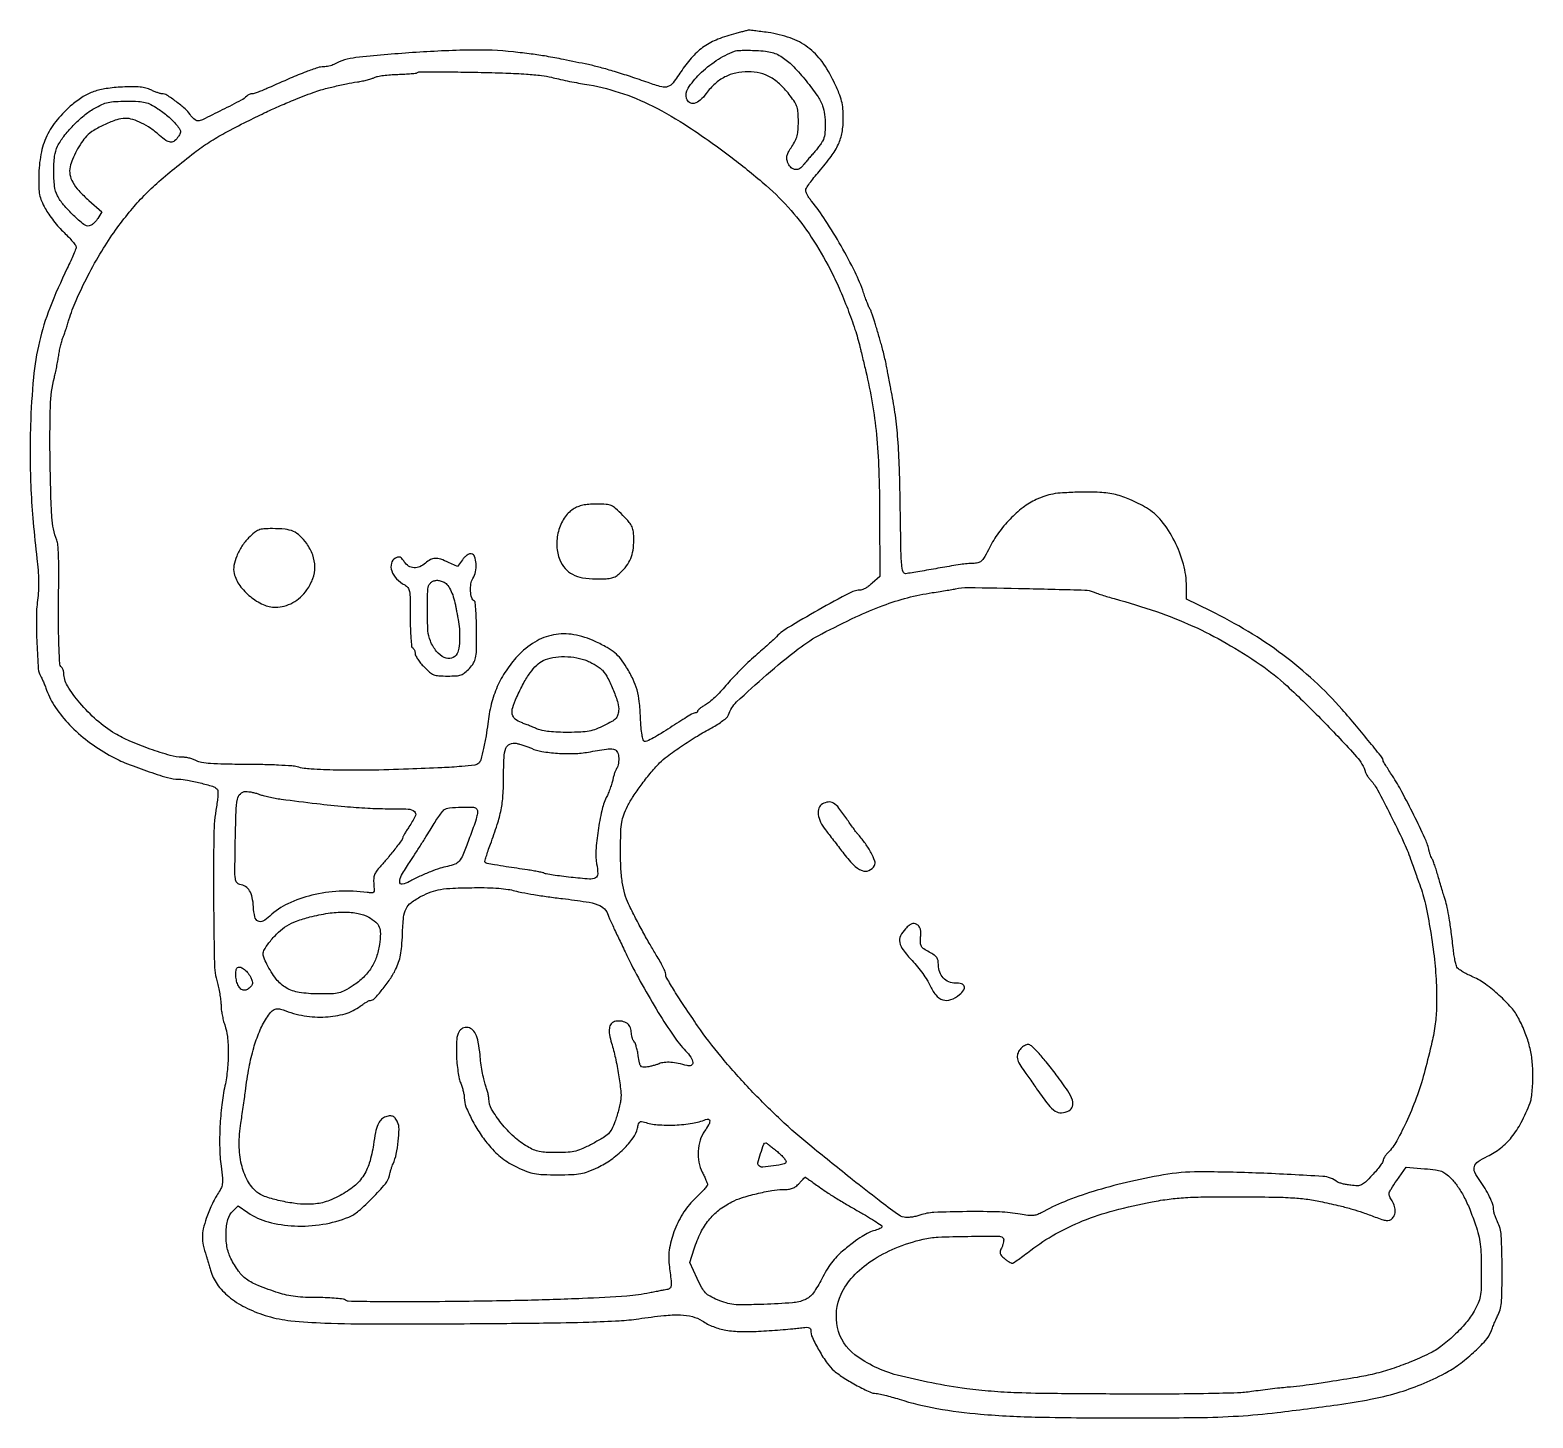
# Model space of a CAD drawing. Extents: x 15 to 627, y 15 to 580.
import ezdxf

# ---------------------------------------------------------------- set-up
doc = ezdxf.new("R2010")
doc.units = 0

msp = doc.modelspace()

# ---------------------------------------------------------------- linework, layer by layer
for points in [[(302.5, 578.552614, 0.031585), (295.20756, 576.190416, 0.055524), (289.614118, 573.226018, 0.058183), (284.984836, 569.210567, 0.038534), (280.649361, 563.65906, -0.014347), (276.99007, 558.475266, -0.143843), (274.888918, 556.90532, -0.157432), (272.354684, 556.794583, -0.01815), (266.848264, 558.527703, 0.005141), (259.69839, 560.984253, 0.006979), (253.191577, 563.044943, 0.007823), (247.414686, 564.687998, 0.013062), (242.5, 565.866423, 0.002532), (232.327771, 567.97238, 0.007787), (225.414565, 569.255445, 0.009594), (219.285179, 570.173959, 0.005812), (212, 571.037143, 0.031324), (194.614416, 571.797093, 0.012688), (170.905935, 570.745698, 0.009231), (147.888873, 568.711379, 0.096493), (138.873987, 565.93256, -0.044811), (138.031912, 565.574713, -0.023184), (136.927606, 565.273939, -0.022852), (135.755279, 565.068042, -0.032052), (134.694931, 565, 0.080591), (132.321072, 564.614877, 0.011267), (127.623311, 562.930866, 0.010013), (121.167478, 560.301587, 0.003755), (112.222665, 556.368141, -0.008284), (110.108715, 555.4613, -0.010436), (108.121701, 554.695641, -0.008723), (106.440571, 554.120789, -0.078167), (105.672665, 554, 0.06279), (105.11484, 553.929671, 0.039125), (104.490249, 553.716404, 0.038775), (103.897475, 553.404205, 0.05584), (103.434567, 553.034567, -0.075677), (101.208836, 551.396938, -0.004141), (93.467023, 547.415695, -0.003076), (85.482234, 543.454172, -0.114091), (83.517743, 543, -0.127353), (82.836127, 543.176474, -0.043928), (81.986323, 543.751003, -0.040237), (81.120608, 544.578312, -0.036919), (80.370953, 545.556607, 0.067955), (78.355772, 547.874074, 0.020469), (74.711976, 550.811168, 0.016656), (70.921709, 553.427554, 0.143695), (68.970954, 554, -0.07122), (68.320561, 554.093114, -0.013292), (67.170119, 554.462878, -0.013994), (65.838623, 554.972511, -0.012383), (64.4816, 555.575755, 0.050472), (62.44881, 556.299882, 0.035456), (60.053531, 556.7122, 0.026431), (56.992319, 556.855368, 0.010815), (52.830471, 556.73987, 0.023106), (46.235755, 556.107632, 0.048513), (41.237879, 554.891282, 0.054038), (36.91596, 552.837292, 0.036172), (32.468933, 549.636022, 0.045471), (26.294236, 543.439909, 0.063555), (22.106224, 536.845928, 0.06283), (19.67751, 529.352104, 0.043212), (18.771189, 520.457663, 0.011692), (18.809081, 515.840859, 0.042054), (19.148676, 512.917558, 0.051107), (19.934505, 510.393584, 0.023623), (21.435075, 507.296622, 0.027094), (22.852019, 504.998993, 0.014353), (24.838937, 502.305052, 0.014243), (27.034894, 499.658814, 0.021378), (29.110511, 497.492009, -0.01128), (30.984585, 495.613048, -0.015726), (32.56813, 493.843876, -0.012093), (33.784478, 492.322549, -0.160669), (34.015038, 491.653049, -0.097338), (33.876928, 490.898465, -0.00523), (32.958517, 488.635583, -0.008018), (31.787818, 485.95701, -0.005748), (30.397255, 483, 0.019164), (23.288083, 466.765401, 0.036197), (19.038124, 453.126209, 0.034162), (16.657204, 438.503269, 0.015191), (15.432209, 419, 0.009744), (15.262348, 405.793264, 0.010472), (15.617774, 392.904138, 0.010002), (16.535875, 379.525187, 0.00749), (18.06208, 364.831658, -0.011635), (18.512142, 360.118835, -0.014676), (18.698665, 355.742004, -0.01578), (18.623874, 351.659167, -0.018935), (18.287189, 347.831658, 0.031059), (17.827138, 340.597309, 0.011041), (18.04141, 330.232616, 0.006444), (18.617917, 319.881624, 0.125362), (19.612006, 316.861124, -0.034056), (20.040326, 316.075753, -0.007313), (20.668255, 314.656602, -0.007606), (21.347841, 312.987857, -0.007189), (21.989701, 311.267734, 0.064343), (25.579414, 304.223177, 0.041882), (31.353938, 297.133236, 0.038613), (38.827039, 290.493796, 0.034358), (47.519263, 284.792469, 0.031019), (53.894183, 281.714497, 0.013647), (62.663723, 278.408583, 0.01159), (71.244792, 275.659548, 0.071836), (75.811779, 275, -0.047252), (79.316569, 274.668039, -0.014606), (84.497484, 273.519926, -0.010544), (89.571818, 272.124428, -0.124623), (91.313536, 271.086464, -0.18046), (91.643246, 270.364352, -0.02451), (91.680842, 268.673887, -0.023563), (91.51651, 266.453934, -0.012853), (91.117093, 263.750994, 0.039859), (90.058356, 252.367306, 0.0046), (89.95911, 226.675254, 0.003609), (90.287205, 200.54418, 0.060689), (91.5, 192, -0.013935), (92.066146, 189.628715, -0.011206), (92.546097, 187.050995, -0.011368), (92.882133, 184.64797, -0.02824), (92.988131, 182.875727, 0.031035), (93.098828, 181.183553, 0.015573), (93.437139, 179.067219, 0.0154), (93.924512, 176.892394, 0.021987), (94.5, 175, -0.05781), (95.584512, 170.232937, -0.026335), (95.939786, 163.843323, -0.02525), (95.607356, 156.865012, -0.028017), (94.571607, 150.197405, 0.023472), (93.289888, 142.413185, 0.016948), (92.566027, 133.64439, 0.017093), (92.442318, 124.986009, 0.026715), (92.988154, 117.55416, -0.007387), (93.545914, 112.593126, -0.055138), (93.515195, 110.226501, -0.087309), (92.952171, 108.388966, -0.03234), (91.564798, 106.05416, 0.029034), (90.480146, 104.255963, 0.01197), (89.214933, 101.707239, 0.011796), (87.984642, 98.901504, 0.014859), (86.985701, 96.247079, 0.026049), (85.783398, 92.036404, 0.055929), (85.398787, 88.686406, 0.055234), (85.764326, 85.308285, 0.02484), (86.946549, 81, -0.002967), (87.348309, 79.752439, -0.001117), (87.896378, 78.001662, -0.001107), (88.484442, 76.093396, -0.001347), (89.026417, 74.30353, 0.093106), (91.852954, 68.834383, 0.06184), (96.864172, 63.831292, 0.053899), (103.712784, 59.600559, 0.040392), (112, 56.434453, 0.045877), (121.408545, 54.600562, 0.015979), (135.195347, 53.649713, 0.009206), (156.517132, 53.255358, 0.001864), (194.368864, 53.393344, 0.001088), (224.311361, 53.679267, 0.004301), (242.72538, 54.053608, 0.006586), (255.070551, 54.573642, 0.022997), (263, 55.379309, -0.010224), (273.278242, 56.689573, -0.034562), (280.037834, 56.94149, -0.053929), (284.897044, 56.258706, -0.0833), (288.77144, 54.558306, 0.051971), (293.395211, 52.174944, 0.049692), (298.480861, 50.752174, 0.039723), (304.685229, 50.166734, 0.018146), (312.826534, 50.342712, 0.003085), (317.261294, 50.627235, 0.002948), (321.759982, 50.970406, 0.002921), (325.728309, 51.320011, 0.010538), (328.25, 51.610751, -0.012101), (330.651796, 51.880061, -0.06009), (332.007257, 51.835892, -0.144197), (332.72152, 51.500476, -0.21439), (333.000789, 50.880052, 0.109421), (333.70634, 47.703247, 0.020928), (336.44406, 42.423615, 0.02292), (339.705475, 37.290886, 0.067486), (342.540422, 34.227292, 0.030996), (346.653571, 31.244676, 0.017818), (351.93904, 28.149278, 0.014362), (357.055194, 25.579715, 0.109616), (359.66772, 25, -0.054979), (360.800827, 24.875028, -0.006969), (363.195929, 24.305042, -0.008106), (366.028386, 23.54006, -0.006658), (369.027742, 22.634186, 0.033164), (384.402365, 18.866482, 0.022851), (402.194017, 16.570737, 0.015706), (425.869637, 15.356976, 0.005067), (461, 15.017015, 0.002654), (490.383026, 15.186412, 0.012762), (507.102556, 15.798554, 0.01439), (522.868079, 17.235548, 0.003993), (547.5, 20.397268, 0.01348), (560.899501, 22.595495, 0.023966), (571.766096, 25.22579, 0.026786), (581.4589, 28.643251, 0.023269), (591.209969, 33.222643, 0.037508), (596.863598, 36.771649, 0.025302), (602.759325, 41.599461, 0.024122), (607.719023, 46.554889, 0.096479), (609.935223, 50.208594, -0.008448), (610.519813, 51.716857, -0.004638), (611.283729, 53.544362, -0.004621), (612.093662, 55.385385, -0.007366), (612.823694, 56.942424, 0.103873), (614.24229, 62.588599, 0.011507), (614.458225, 75.967892, 0.01137), (614.061804, 89.350806, 0.106626), (612.562909, 94.878348, -0.022426), (611.964639, 96.174608, -0.019973), (611.459104, 97.569827, -0.020446), (611.106089, 98.861468, -0.056536), (611, 99.796702, 0.085643), (610.628704, 101.948488, 0.025368), (609.346166, 105.046857, 0.024601), (607.521718, 108.447803, 0.02398), (605.357616, 111.683278, -0.04725), (603.329292, 115.043797, -0.19104), (603.162495, 117.386334, -0.170845), (604.655807, 119.371752, -0.036423), (608.473512, 121.530795, 0.056), (613.854942, 124.858091, 0.057669), (618.304844, 129.267739, 0.048631), (622.188788, 135.227747, 0.025357), (625.886207, 143.297053, 0.057218), (626.318022, 144.890466, 0.012567), (626.672823, 147.709538, 0.012921), (626.918184, 151.00914, 0.012096), (627, 154.390503, 0.02724), (626.666488, 160.50765, 0.03384), (625.665713, 166.115928, 0.032989), (623.891278, 171.65167, 0.023904), (621.227049, 177.554947, 0.062207), (618.220141, 181.988091, 0.027729), (613.271067, 187.034135, 0.027766), (607.705145, 191.573304, 0.053108), (602.713127, 194.448164, -0.012665), (600.607658, 195.443797, -0.014684), (598.65845, 196.499588, -0.013778), (597.069004, 197.481387, -0.07979), (596.342931, 198.144527, -0.094661), (595.885822, 199.016864, -0.01554), (595.388752, 200.86433, -0.016615), (594.938291, 203.103462, -0.013985), (594.607083, 205.5, 0.004337), (593.747396, 212.749188, 0.00894), (592.924614, 218.399771, 0.011236), (592.103205, 222.790412, 0.026682), (591.246751, 226, -0.004497), (590.694239, 227.754231, -0.001665), (589.946564, 230.234375, -0.00165), (589.148578, 232.946321, -0.001988), (588.417304, 235.5, 0.006294), (587.716242, 237.87084, 0.008092), (587.009214, 240.03125, 0.00641), (586.366865, 241.817075, 0.067332), (586.000347, 242.5, -0.057459), (585.676279, 243.076328, -0.014277), (585.285373, 244.0875, -0.014409), (584.901979, 245.278137, -0.01401), (584.583877, 246.5, 0.051878), (583.035894, 251.014426, 0.006452), (578.545589, 260.384109, 0.00814), (573.67266, 269.83432, 0.022003), (569.816538, 276.320714, -0.004029), (568.35393, 278.591065, -0.006093), (567.121108, 280.592591, -0.002635), (566.101718, 282.314195, -0.133111), (566, 282.689504, 0.169298), (565.639573, 283.723473, 0.001672), (560.667375, 289.94597, 0.005691), (555.169855, 296.621911, 0.005161), (549.342099, 303.393861, 0.026629), (537.945353, 315.04948, 0.025207), (525.171753, 325.656091, 0.024608), (511.082563, 335.158441, 0.022696), (495.75, 343.510313), (486, 348.260967), (485.989176, 353.380483, 0.06697), (484.737404, 362.537837, 0.050427), (481.055203, 372.021203, 0.051912), (475.749866, 380.210365, 0.091462), (469.654836, 385.446973, 0.02684), (462.979236, 388.869126, 0.047871), (457.134785, 390.834299, 0.044416), (450.730845, 391.736279, 0.019894), (442.220025, 391.833064, 0.006943), (435.554633, 391.550968, 0.02865), (431.546086, 391.094163, 0.040713), (428.350271, 390.27087, 0.02621), (424.803788, 388.829949, 0.053636), (419.448653, 385.579762, 0.037027), (414.143555, 380.863691, 0.036051), (409.423515, 375.237279, 0.041758), (405.814334, 369.25, -0.010756), (403.94636, 365.666554, -0.067445), (402.721513, 364.010147, -0.120858), (401.429686, 363.202322, -0.06944), (399.612723, 362.872377, 0.010824), (396.6636, 362.687448, 0.013982), (393.968149, 362.383649, 0.007753), (390.296516, 361.807304, 0.001183), (383, 360.527947, -0.001464), (379.228095, 359.868773, -0.001878), (375.752906, 359.285365, -0.001443), (372.836696, 358.815688, -0.016115), (371.669468, 358.669525, -0.36344), (370.58802, 359.417108, -0.046535), (370.055774, 362.414327, -0.016113), (369.746075, 368.539218, -0.001243), (369.485782, 385, 0.004269), (369.123466, 401.568723, 0.011133), (368.496037, 413.47092, 0.014675), (367.480903, 423.170438, 0.016081), (365.919879, 432.5, -0.001424), (365.47008, 434.7762, -0.000838), (364.944619, 437.5, -0.000838), (364.428598, 440.223899, -0.001431), (364.008098, 442.5, 0.008624), (363.553699, 444.775853, 0.004972), (362.932331, 447.5, 0.004966), (362.253914, 450.223418, 0.008285), (361.622284, 452.5, -0.000073), (360.970994, 454.706139, -0.00005), (360.23359, 457.20625, -0.000051), (359.5246, 459.61182, -0.000104), (358.968734, 461.5, 0.008278), (358.46766, 463.104746, 0.009513), (357.935111, 464.61875, 0.008733), (357.438022, 465.882626, 0.052948), (357.102364, 466.5, -0.051959), (356.739289, 467.164673, -0.00536), (356.066959, 468.821875, -0.006628), (355.311312, 470.820702, -0.005251), (354.546096, 473, 0.032745), (351.04853, 481.44515, 0.014674), (345.417101, 492.06795, 0.01472), (339.087776, 502.478984, 0.028558), (333.332417, 510.326725, -0.023887), (332.439684, 511.520484, -0.02546), (331.685148, 512.76948, -0.026151), (331.151338, 513.902659, -0.097292), (331, 514.673043, -0.141802), (331.258172, 515.565064, -0.012289), (332.584136, 517.553899, -0.015401), (334.327247, 519.878517, -0.011349), (336.392803, 522.346317, 0.020208), (341.38392, 528.528684, 0.052439), (344.294002, 533.450237, 0.063748), (345.794227, 538.267833, 0.043668), (346.294118, 543.980636, 0.021117), (346.127152, 547.93214, 0.041565), (345.603198, 551.030185, 0.035458), (344.514167, 554.29995, 0.011594), (342.461538, 558.951504, 0.048715), (337.627894, 567.086723, 0.074261), (331.850767, 572.906519, 0.075151), (324.679301, 576.739141, 0.051186), (315.677641, 578.927758, 0.001285), (312.665942, 579.332702, 0.002077), (310.100917, 579.660047, 0.000316), (307.826127, 579.939297, 0.142967), (307.677641, 579.914955, -0.047091), (307.533958, 579.862117, -0.000248), (306.083432, 579.479686, -0.001098), (304.429425, 579.048367, -0.000696)], [(321.971181, 568.519972, -0.051124), (326.100128, 564.984125, -0.018949), (331.16712, 559.236811, -0.018111), (335.707771, 553.244758, -0.07001), (337.82557, 549.100777, -0.049811), (338.668131, 545.552202, -0.032457), (338.957376, 541.34782, -0.032426), (338.71601, 537.398067, -0.091639), (337.879948, 534.77568, -0.02977), (337.251647, 533.753008, -0.010247), (336.22701, 532.350449, -0.010141), (335.031245, 530.846424, -0.011578), (333.825765, 529.458452, 0.004588), (332.609874, 528.097396, 0.004204), (331.382848, 526.67428, 0.004204), (330.309064, 525.385706, 0.013737), (329.62972, 524.50829, -0.139111), (328.155181, 523.356845, -0.163192), (326.392512, 523.245657, -0.143233), (324.748187, 524.242671, -0.1011), (323.631163, 526.107474, -0.062199), (323.306943, 527.599802, -0.087921), (323.423098, 528.951924, -0.064256), (324.046986, 530.472196, -0.019775), (325.360499, 532.579894, 0.031594), (326.702597, 534.851286, 0.05362), (327.486521, 536.912822, 0.046289), (327.880403, 539.297018, 0.017805), (328, 542.654395, 0.017333), (327.876023, 546.229648, 0.058483), (327.443934, 548.523867, 0.063809), (326.514025, 550.549163, 0.023433), (324.720873, 553.143745, 0.036119), (320.724523, 557.66544, 0.063636), (316.754729, 560.668831, 0.071002), (312.480375, 562.370211, 0.057923), (307.587858, 562.966779, 0.054233), (302.509529, 562.443179, 0.066764), (298.030123, 560.83627, 0.065397), (294.062326, 558.0727, 0.04925), (290.5, 554.119163, -0.050353), (288.027854, 551.387641, -0.121044), (285.641095, 550.103313, -0.209184), (283.738447, 550.409718, -0.174586), (282.48446, 552.048963, -0.227239), (283.073947, 556.245494, -0.050977), (287.788761, 561.97779, -0.048041), (294.561282, 567.506331, -0.054362), (302, 571.378903, -0.076981), (302.95812, 571.590857, -0.008732), (305.182436, 571.694561, -0.010401), (307.850117, 571.716766, -0.008284), (310.727441, 571.633168, -0.014355), (314.664251, 571.340038, -0.041796), (317.341533, 570.834653, -0.051539), (319.571883, 569.961612, -0.032492)], [(227.5, 560.701984, 0.008801), (230.333116, 560.022797, 0.004392), (233.940625, 559.258009, 0.004359), (237.690929, 558.531288, 0.006407), (241, 557.963691, -0.039348), (255.075105, 554.583101, -0.037365), (268.702693, 548.996252, -0.030937), (283.426472, 540.455779, -0.015413), (301, 527.954991, -0.017133), (314.929319, 516.612683, -0.033257), (325.084714, 506.48284, -0.036106), (333.264687, 495.677548, -0.024574), (341.017482, 482.344032, -0.015814), (344.598181, 474.853281, -0.011929), (348.070452, 466.416237, -0.012118), (351.035306, 458.096463, -0.020672), (353.051038, 451, 0.000033), (353.478776, 449.217284, 0.000011), (354.1025, 446.61875, 0.000011), (354.792367, 443.745213, 0.000013), (355.451563, 441, -0.017136), (358.06877, 428.182493, -0.017721), (359.767728, 415.358412, -0.01531), (360.717864, 400.908185, -0.008166), (361.052909, 383), (361.11346, 357.5), (358.040954, 354.75, -0.022799), (356.75111, 353.697371, -0.025492), (355.416514, 352.807813, -0.025982), (354.214804, 352.17455, -0.108684), (353.421274, 352, 0.122219), (349.076415, 350.921845, 0.006103), (336.089536, 343.849507, 0.008387), (323.591895, 336.566379, 0.069226), (318.5, 332.42639, -0.021063), (317.807237, 331.742762, -0.00141), (315.7375, 329.87622, -0.002029), (313.254065, 327.667372, -0.001517), (310.5, 325.252582, 0.01124), (307.455242, 322.476355, 0.007487), (304.0875, 319.166344, 0.007539), (300.915264, 315.855296, 0.014618), (298.5, 313.099711, -0.015687), (296.347195, 310.654129, -0.015004), (294.014063, 308.310678, -0.015127), (291.83192, 306.368243, -0.050777), (290.25, 305.296115, 0.017185), (289.005058, 304.569142, 0.024338), (287.954687, 303.832576, 0.022108), (287.172138, 303.167488, 0.208482), (287, 302.772596, -0.135825), (286.918462, 302.477974, -0.100334), (286.689256, 302.22695, -0.086677), (286.346413, 302.057992, -0.071361), (285.94215, 302, 0.131025), (285.23478, 301.811396, 0.003766), (282.518928, 300.225013, 0.007379), (279.341719, 298.272891, 0.004985), (275.774122, 295.95749, -0.009401), (272.1917, 293.677179, -0.014027), (268.969351, 291.832221, -0.008961), (266.250403, 290.437321, -0.208573), (265.401959, 290.399248, -0.236875), (264.807507, 291.051312, -0.026497), (264.353732, 293.07054, -0.022801), (263.990509, 296.021309, -0.008497), (263.740439, 300.191759, 0.017116), (263.244697, 306.606836, 0.040016), (262.329959, 311.328988, 0.043613), (260.731184, 315.595868, 0.024112), (258.090839, 320.5, 0.030299), (255.7006, 323.973787, 0.054498), (253.290196, 326.448934, 0.046345), (250.140267, 328.590707, 0.016353), (245.271957, 331.074744, 0.066456), (236.571794, 333.827055, 0.090406), (228.356921, 333.772424, 0.090769), (220.714058, 330.825479, 0.067531), (213.690374, 325.100072, 0.040855), (209.001676, 319.186257, 0.043592), (205.451152, 312.711177, 0.042188), (202.989762, 305.527733, 0.034093), (201.548664, 297.5, -0.016195), (200.862242, 292.693451, -0.01293), (199.821759, 287.563167, -0.008194), (198.676346, 282.929664, -0.132433), (197.881645, 281.548311, -0.166289), (196.288997, 280.76748, -0.010242), (190.966946, 280.202353, -0.009779), (182.877914, 279.669733, -0.002288), (169.304288, 279.104527, -0.005142), (153.147454, 278.672147, -0.009267), (139.898642, 278.699465, -0.009926), (129.611858, 279.115761, -0.051308), (124, 280.03768, 0.049536), (121.764097, 280.413119, 0.00504), (116.3875, 280.721488, 0.006263), (109.957415, 280.944612, 0.004954), (103, 281.029858, -0.003842), (94.276765, 281.117334, -0.013917), (88.732517, 281.370012, -0.019914), (85.028849, 281.791058, -0.09183), (83, 282.5, 0.043611), (81.806135, 283.050639, 0.024199), (80.271182, 283.519732, 0.023968), (78.659083, 283.846989, 0.035401), (77.221045, 283.964565, -0.067198), (72.30071, 284.683063, -0.014804), (64.152018, 287.282556, -0.016184), (55.862677, 290.505071, -0.035703), (49.82415, 293.606823, -0.043665), (42.36606, 299.080885, -0.037182), (35.526923, 306.049431, -0.037763), (30.470713, 313.039711, -0.138555), (29, 318.245136, 0.057149), (28.932539, 318.833429, 0.038131), (28.72895, 319.481071, 0.038239), (28.430682, 320.087288, 0.059358), (28.077276, 320.55, -0.181402), (27.328379, 322.263993, -0.005072), (26.976363, 330.466611, -0.008676), (26.813236, 341.062536, -0.003884), (26.948782, 355, 0.006312), (26.978332, 361.068484, 0.010038), (26.833851, 366.258997, 0.009308), (26.558971, 370.385297, 0.072108), (26.121218, 372.26251, -0.081435), (24.121045, 381.621267, -0.008351), (23.409649, 404.312409, -0.009664), (23.515623, 426.912135, -0.057849), (25.150793, 438.55031, 0.009925), (25.598932, 440.419509, 0.00491), (26.09725, 442.808529, 0.004871), (26.565812, 445.297531, 0.007105), (26.926045, 447.5, -0.011727), (27.289066, 449.597628, -0.010351), (27.76368, 451.765625, -0.010454), (28.272846, 453.702012, -0.030785), (28.731387, 455, 0.013654), (29.228391, 456.266969, 0.00497), (29.865396, 458.0875, 0.004924), (30.523166, 460.09387, 0.005859), (31.102861, 462, -0.033729), (33.9984, 469.909095, -0.01513), (38.801948, 479.887918, -0.015041), (44.449062, 490.008013, -0.022167), (50.053835, 498.5, -0.013656), (55.622786, 505.74985, -0.01969), (60.965068, 511.820093, -0.019395), (66.83053, 517.518343, -0.012697), (74, 523.640449, -0.007297), (82.161496, 530.063698, -0.019523), (88.212729, 534.321375, -0.019849), (94.520549, 538.054676, -0.007766), (103.5, 542.720144, -0.004287), (110.613256, 546.200874, -0.00821), (116.390661, 548.851079, -0.007794), (122.444769, 551.396983, -0.003466), (130.5, 554.572909, -0.026545), (133.632721, 555.595598, -0.007307), (138.661293, 556.868122, -0.007715), (144.013715, 558.052743, -0.013353), (148.5, 558.8491, 0.013444), (150.560937, 559.215322, 0.013072), (152.61875, 559.694736, 0.013085), (154.40386, 560.210373, 0.046444), (155.5, 560.674061, -0.077152), (156.71278, 561.101719, -0.01362), (159.103318, 561.482044, -0.014466), (161.956104, 561.772904, -0.012568), (164.958103, 561.91573, 0.007094), (167.855288, 562.0218, 0.010575), (170.38457, 562.204052, 0.005918), (172.48943, 562.425703, 0.177404), (172.958103, 562.662541, -0.205999), (173.48304, 562.892412, -0.000744), (180.390818, 562.926573, -0.003715), (188.260077, 562.895306, -0.002303), (197.5, 562.74737, -0.00341), (208.926657, 562.433786, -0.008454), (217.288933, 562.00555, -0.010985), (223.449463, 561.449327, -0.035234)], [(67.30687, 547.920127, -0.016978), (69.274667, 546.518335, -0.012779), (71.34317, 544.850782, -0.012959), (73.209251, 543.180922, -0.028861), (74.518016, 541.79622, -0.016795), (75.946262, 539.978266, -0.103633), (76.434759, 538.901218, -0.152307), (76.353211, 537.921146, -0.050046), (75.670221, 536.626093, -0.075289), (74.09248, 534.882893, -0.187334), (72.484173, 534.359698, -0.136309), (70.580282, 535.005059, -0.033831), (67.965707, 537.05696, 0.031724), (64.394256, 539.884187, 0.036378), (60.647838, 542.096719, 0.040035), (57.058311, 543.53337, 0.075312), (53.977913, 544, 0.081546), (50.545332, 543.436427, 0.026624), (45.761924, 541.533086, 0.02695), (41.164539, 539.105511, 0.071528), (38.288465, 536.767716, 0.038069), (36.182396, 534.105888, 0.024912), (34.158007, 530.754913, 0.025084), (32.507892, 527.281197, 0.044307), (31.556083, 524.255346, 0.098184), (31.491488, 521.099206, 0.084047), (32.611247, 517.963402, 0.060715), (35.090992, 514.576293, 0.02472), (39.205702, 510.601273), (44.464071, 506.00138), (42.803528, 503.25069, -0.040033), (42.03172, 502.176751, -0.038353), (41.088318, 501.222802, -0.040858), (40.122294, 500.514579, -0.099106), (39.296341, 500.209914, -0.212718), (37.158634, 500.786316, -0.019746), (32.954203, 504.489137, -0.025999), (28.90968, 508.767784, -0.057194), (26.405201, 512.5, -0.091416), (25.223467, 516.396878, -0.028841), (24.890989, 522.497493, -0.029026), (25.266596, 528.621542, -0.086074), (26.470064, 532.639538, -0.049578), (29.013001, 536.679275, -0.02707), (32.855936, 541.105148, -0.026936), (37.220764, 545.153461, -0.043323), (41.385098, 548.047546, -0.023422), (44.487966, 549.639006, -0.051947), (47.005488, 550.482456, -0.042856), (49.928246, 550.875921, -0.011749), (54.578555, 550.990616, -0.010612), (59.368626, 550.894503, -0.048895), (62.113762, 550.510457, -0.06256), (64.40265, 549.644555, -0.024605)], [(236.346265, 384.945902, 0.109436), (232.676878, 381.259068, 0.077027), (230.329866, 375.877796, 0.074381), (229.669009, 369.84074, 0.088541), (230.895926, 364.251258, 0.080483), (233.025778, 360.803117, 0.094206), (236.038259, 358.421367, 0.078699), (240.161799, 357.036221, 0.039806), (245.635021, 356.5565, 0.010667), (249.753988, 356.612017, 0.051994), (252.061468, 356.934144, 0.079701), (253.761545, 357.656265, 0.047461), (255.508805, 359, 0.044111), (258.082929, 361.863701, 0.063592), (259.76478, 364.821533, 0.060912), (260.694788, 368.203823, 0.036681), (261, 372.358564, 0.021939), (260.854257, 375.67855, 0.082729), (260.335257, 377.687436, 0.07343), (259.162095, 379.540066, 0.015012), (256.537304, 382.408224, 0.014523), (253.622431, 385.23813, 0.085006), (251.8331, 386.389993, 0.086277), (249.773835, 386.872654, 0.015196), (245.787304, 386.983153, 0.017621), (242.66446, 386.864686, 0.034857), (240.210844, 386.511804, 0.042373), (238.174605, 385.888113, 0.046997)], [(104.238905, 373.238905, 0.051722), (101.475505, 369.835914, 0.047879), (99.385982, 365.851621, 0.051327), (98.239902, 361.936257, 0.107435), (98.340495, 358.779496, 0.096379), (100.644559, 353.860742, 0.064246), (104.937617, 349.330738, 0.06499), (110.169742, 346.093052, 0.106484), (115.244008, 345, 0.067424), (118.753812, 345.475453, 0.059838), (122.166253, 346.873457, 0.057185), (125.28767, 349.114142, 0.051806), (127.937998, 352.073106, 0.071169), (130.367695, 356.685779, 0.087005), (131.18722, 361.484698, 0.08691), (130.32539, 366.280249, 0.070842), (127.854646, 370.883012, 0.040831), (125.090907, 374.061508, 0.090099), (122.434422, 375.854656, 0.078326), (119.079134, 376.739017, 0.02535), (113.9349, 377, 0.016536), (110.350519, 376.881429, 0.076121), (108.32763, 376.433138, 0.082593), (106.611817, 375.416612, 0.021438)], [(191.214516, 364.319927), (189.189058, 361.53942), (185.560602, 363.26971, 0.02953), (182.406384, 364.551273, 0.089181), (180.120889, 364.894335, 0.114059), (178.189797, 364.388812, 0.066812), (176.230375, 363, -0.084294), (173.939631, 361.493163, -0.11889), (171.543686, 361.064653, -0.127702), (169.339505, 361.779766, -0.106148), (167.580874, 363.516915, 0.028492), (166.63078, 364.800994, 0.123582), (165.871543, 365.355615, 0.161426), (165.055818, 365.408624, 0.059118), (163.965864, 364.981731, 0.211397), (162.323073, 362.876945, 0.146084), (162.458004, 359.814915, 0.106761), (164.441697, 356.556593, 0.084684), (167.75, 354.081856, -0.120788), (169.01796, 352.983843, -0.11198), (169.67856, 351.393351, -0.03924), (169.948798, 348.470403, -0.003438), (170, 341.023833, 0.007279), (170.069249, 336.26705, 0.012642), (170.283976, 332.323486, 0.007605), (170.585455, 329.155862, 0.23075), (171, 328.5, -0.101696), (171.383201, 328.138497, -0.051969), (171.70625, 327.558222, -0.048587), (171.925845, 326.865648, -0.052535), (172, 326.161825, 0.122172), (172.222128, 325.266315, 0.025014), (173.061626, 323.853978, 0.024957), (174.230533, 322.271548, 0.021183), (175.614046, 320.720842, 0.022291), (177.907202, 318.561376, 0.085458), (179.582597, 317.556399, 0.076742), (181.588307, 317.114999, 0.01586), (185.212836, 317, 0.014856), (188.72144, 317.104273, 0.069316), (190.700236, 317.500928, 0.0883), (192.258048, 318.377185, 0.032739), (194.09879, 320.105755, 0.045933), (195.813471, 322.317115, 0.094269), (196.623113, 324.34553, 0.044026), (196.939443, 327.38218, 0.00395), (197, 335.046738, 0.006879), (196.937052, 339.62183, 0.010687), (196.744191, 343.563466, 0.005195), (196.478027, 346.856403, 0.235773), (196.129162, 347.420174, -0.18509), (195.042587, 348.845987, -0.055775), (194.563256, 351.577543, -0.054901), (194.70309, 354.524377, -0.106128), (195.549511, 356.715908, 0.099555), (196.620724, 359.385594, 0.062698), (196.815795, 362.751224, 0.069112), (196.213377, 365.643603, 0.266123), (194.869987, 366.7919, 0.144321), (194.10163, 366.715123, 0.052133), (193.123812, 366.193028, 0.04632), (192.109947, 365.361052, 0.040392)], [(183.455198, 355.378819, -0.132297), (184.924985, 354.308359, -0.048927), (186.341776, 352.148137, -0.042609), (187.545112, 349.282324, -0.033064), (188.370189, 346, 0.001118), (188.651076, 344.477164, 0.000827), (188.968357, 342.79375, 0.000835), (189.273379, 341.204422, 0.001878), (189.511313, 340, -0.032543), (190.014293, 336.26133, -0.024757), (190.09352, 332.127687, -0.024031), (189.799969, 328.390774, -0.091492), (189.091607, 326.17117, -0.196258), (186.832202, 324.299517, -0.188116), (183.857582, 324.501104, -0.118016), (180.708457, 327.019135, -0.064803), (178.190843, 331.297053, -0.087333), (177.23008, 335.432385, -0.013612), (177.004137, 343.850628, -0.009446), (177.169796, 352.441235, -0.18901), (178.2, 354.8, -0.075258), (179.259443, 355.58087, -0.094085), (180.4253, 355.938088, -0.079635), (181.789921, 355.870846, -0.03958)], [(448, 351.272016, 0.019699), (449.350386, 350.745126, 0.005334), (451.528125, 350.018731, 0.00539), (454.019531, 349.246674, 0.005569), (456.5, 348.537203, -0.015885), (473.746858, 343.216966, -0.023222), (488.518373, 337.361191, -0.0243), (502.16834, 330.385401, -0.020084), (516, 321.690487, -0.036632), (526.903209, 312.970519, -0.012468), (541.432668, 298.803696, -0.008518), (555.221314, 284.181423, -0.11168), (558.877281, 277.745383, 0.056292), (559.14105, 277.132847, 0.017444), (559.669638, 276.278331, 0.0172), (560.331835, 275.357116, 0.018122), (561.044867, 274.5, -0.060323), (563.713545, 270.678708, -0.005493), (569.06708, 260.348817, -0.00757), (574.191898, 249.79414, -0.023715), (577.18559, 242.5, 0.000246), (578.23277, 239.563322, 0.000222), (579.318287, 236.528125, 0.000223), (580.292778, 233.810994, 0.000712), (580.946109, 232, -0.032962), (583.202978, 224.202931, -0.013245), (585.292769, 213.299238, -0.013186), (586.901779, 201.585209, -0.018203), (587.683652, 191, -0.01414), (587.762566, 182.282157, -0.028668), (587.238187, 175.445041, -0.023654), (585.861349, 167.928438, -0.006887), (583.037498, 156.5, -0.021865), (579.942508, 146.485338, -0.019791), (575.892413, 136.433843, -0.019664), (571.609583, 127.83131, -0.071156), (567.949744, 122.949744, 0.028622), (567.202298, 122.11145, 0.029966), (566.56776, 121.20555, 0.031405), (566.119607, 120.361946, 0.103361), (565.983057, 119.75, -0.143821), (565.760748, 119.029385, -0.013506), (564.684465, 117.495767, -0.016441), (563.264919, 115.710661, -0.012203), (561.586112, 113.831334, -0.011861), (558.801518, 111.000868, -0.082564), (557.209916, 109.900057, -0.112217), (555.557498, 109.536026, -0.029974), (552.853055, 109.716386, -0.013382), (551.113133, 109.985198, -0.015807), (549.48496, 110.335053, -0.014754), (548.139297, 110.711498, -0.089467), (547.5, 111.044924, 0.150518), (541.408527, 113.340582, 0.00522), (515.804074, 114.651908, 0.009731), (490.987387, 115.179785, 0.043934), (476.560195, 113.935891, 0.013774), (461.502486, 110.862138, 0.018174), (447.985079, 107.190045, 0.020273), (436.283212, 103.022479, 0.032743), (426.757549, 98.442866, -0.048844), (425.083748, 97.703421, -0.065032), (423.452031, 97.392145, -0.046728), (421.418459, 97.462877, -0.013661), (418.323889, 97.947923, 0.037941), (409.926222, 98.849493, 0.010197), (396.50548, 98.993243, 0.008082), (383.157983, 98.648185, 0.074763), (377.5, 97.552654, -0.028675), (375.78508, 97.053624, -0.024858), (373.940625, 96.725351, -0.025635), (372.237836, 96.597109, -0.064104), (371, 96.726461, -0.100033), (368.37567, 97.934983, -0.0051), (360.820515, 103.573771, -0.005841), (350.092343, 111.952384, -0.00163), (333.5, 125.314756, -0.018013), (320.691107, 136.487249, -0.015295), (307.978454, 149.161288, -0.015596), (296.391934, 162.235557, -0.022168), (287, 174.59968, -0.004391), (281.645313, 182.485485, -0.008532), (277.533393, 188.891274, -0.005551), (274.436688, 194.028212, -0.133636), (274, 195.6329, 0.10264), (273.799564, 196.599017, 0.012224), (272.876375, 198.593144, 0.014173), (271.639643, 200.932212, 0.011196), (270.174892, 203.391937, -0.009641), (267.612794, 207.664144, -0.005832), (264.736501, 212.815167, -0.005508), (261.754674, 218.451804, -0.005326), (258.863329, 224.216206, -0.046204), (257.335554, 228.251553, -0.03114), (256.321131, 233.074307, -0.024991), (255.755047, 239.009647, -0.012745), (255.608002, 246.5, -0.005764), (255.733376, 253.710008, -0.033325), (256.096687, 257.5011, -0.051171), (256.898238, 260.461474, -0.025799), (258.471069, 264, -0.026483), (260.782918, 268.011623, -0.015298), (263.958251, 272.590354, -0.014662), (267.637425, 277.270107, -0.015771), (271.499364, 281.610576, -0.044941), (274.571781, 284.317884, -0.009636), (280.38723, 288.410322, -0.010587), (286.86794, 292.589654, -0.015773), (292.722115, 295.941981, 0.018287), (295.148738, 297.347807, 0.022623), (297.294188, 298.837405, 0.021774), (298.951167, 300.220849, 0.131818), (299.549179, 301.154948, -0.127212), (302.864158, 306.437767, -0.010367), (315.062954, 317.500569, -0.014678), (327.945308, 328.057559, -0.044185), (337.510198, 334.172819, -0.009937), (351.40218, 341.067042, -0.021005), (362.481278, 345.735346, -0.025523), (372.382258, 348.860533, -0.025916), (382.5, 350.941982, 0.001449), (385.673309, 351.434472, 0.001857), (388.590625, 351.907006, 0.001427), (391.033383, 352.319159, 0.015938), (392, 352.516993, -0.06262), (396.956436, 353.057759, -0.001456), (420.513117, 352.60269, -0.001003), (444.64662, 352.017745, -0.09659)], [(242.167095, 323.129588, -0.019977), (243.950869, 322.273508, -0.017934), (245.72755, 321.248513, -0.018291), (247.255003, 320.213112, -0.052398), (248.203288, 319.352464, -0.061982), (250.496018, 316.039018, -0.02546), (252.781061, 311.064279, -0.024212), (254.510887, 306.034755, -0.095108), (254.814752, 302.7839, -0.059306), (254.409757, 300.928569, -0.110463), (253.604791, 299.625665, -0.071153), (252.069974, 298.44607, -0.014148), (249, 296.828594, -0.024077), (245.683024, 295.392953, -0.043675), (242.838521, 294.596417, -0.034646), (239.485343, 294.204081, -0.010084), (234.283927, 294.06338, -0.011216), (230.16015, 294.127525, -0.017476), (226.616259, 294.386454, -0.020132), (223.745634, 294.814853, -0.054806), (221.783927, 295.417176, 0.004037), (220.293427, 296.046173, 0.002446), (218.519734, 296.767728, 0.00245), (216.752028, 297.466753, 0.004311), (215.283254, 298.024723, -0.082759), (212.723596, 299.488823, -0.174522), (211.561956, 301.424448, -0.12368), (211.701882, 304.157435, -0.033029), (213.261956, 308.261009, -0.01654), (216.134438, 314.023772, -0.032802), (218.849866, 318.344676, -0.041998), (221.497084, 321.420816, -0.079781), (224.154499, 323.306074, -0.073921), (228.001162, 324.539247, -0.043141), (232.83962, 324.909773, -0.042258), (237.832954, 324.43769, -0.057259)], [(219.329835, 287.580543, 0.066637), (223.585766, 286.298254, 0.023406), (229.940662, 285.578608, 0.023656), (236.713094, 285.45225, 0.037162), (242.5, 286.050049, -0.006167), (249.883634, 287.278715, -0.075857), (252.73068, 287.281946, -0.228053), (254.133461, 286.324871, -0.107395), (254.818231, 284.184676, -0.028843), (254.869821, 282.828567, -0.030118), (254.763108, 281.49523, -0.031585), (254.529739, 280.362788, -0.103098), (254.183703, 279.684676, 0.06551), (253.768343, 279.001831, 0.017566), (253.295535, 277.819874, 0.017486), (252.848649, 276.426823, 0.017263), (252.498068, 275, -0.022775), (252.07942, 273.373705, -0.011325), (251.409493, 271.353125, -0.011217), (250.619384, 269.286854, -0.016171), (249.821425, 267.5, 0.057547), (247.957989, 262.187754, 0.019272), (246.451503, 254.086818, 0.01901), (245.574449, 245.945058, 0.063582), (245.883545, 240.593959, -0.038116), (246.331511, 236.481284, -0.286222), (245.392235, 234.860552, -0.142056), (242.950845, 234.350905, -0.008656), (235.451196, 235.055965, -0.004007), (231.595667, 235.517196, -0.005852), (228.208342, 235.990339, -0.003045), (225.354508, 236.440871, -0.098039), (224.698292, 236.686466, 0.082722), (224.094777, 236.933491, 0.005672), (222.283295, 237.323565, 0.007974), (220.099857, 237.731733, 0.005899), (217.673226, 238.116022, -0.001163), (209.062646, 239.396139, -0.00606), (204.326339, 240.170366, -0.005509), (201.257833, 240.745148, -0.148377), (200.535497, 241.13117, -0.264872), (200.421044, 241.548702, -0.006665), (200.952487, 243.51761, -0.012565), (201.684783, 245.867487, -0.008022), (202.647954, 248.562306, 0.012053), (205.425552, 256.535896, 0.029249), (206.982764, 262.568524, 0.031779), (207.753569, 268.437016, 0.016767), (208, 275.78367, -0.011703), (208.186527, 283.751581, -0.07791), (208.982175, 287.630439, -0.202338), (210.59255, 289.334603, -0.154153), (213.172047, 289.615591, -0.019862), (214.544039, 289.284035, -0.010588), (216.213292, 288.771316, -0.010524), (217.89864, 288.174708, -0.016112)], [(108.6849, 268.848092, 0.032583), (110.167216, 268.351502, 0.010318), (112.435564, 267.802453, 0.010253), (114.996397, 267.293099, 0.011225), (117.5, 266.906043, 0.003392), (131.958934, 265.101637, 0.006883), (143.358317, 263.916363, 0.00862), (152.71139, 263.236131, 0.013619), (160.75, 263.00999, -0.009261), (169.202942, 262.845896, -0.167813), (171.685186, 261.881808, -0.346163), (172.073309, 259.979857, -0.032769), (169.5, 255.595138, 0.006589), (168.5422, 254.142919, 0.009426), (167.734375, 252.828348, 0.005848), (167.094069, 251.711265, 0.127886), (167, 251.349495, -0.162529), (166.691711, 250.426135, -0.003347), (163.699865, 246.500119, -0.008623), (160.555599, 242.572777, -0.013983), (157.734962, 239.358888, 0.02839), (156.254314, 237.570446, 0.070664), (155.451411, 236.078343, 0.075043), (155.12221, 234.477082, 0.035265), (155.159372, 232.358888, -0.012285), (155.315964, 229.895154, -0.175238), (155.053169, 229.069219, -0.241781), (154.362809, 228.743083, -0.024596), (152.5, 228.896745, 0.044948), (141.092153, 229.372147, 0.047276), (129.980352, 227.775999, 0.050921), (120.218135, 224.334769, 0.078909), (112.848873, 219.313151, -0.05889), (110.047797, 217.236322, -0.262196), (108.075285, 217.221512, -0.213747), (106.755359, 218.978485, -0.041656), (106.189482, 222.997497, 0.036974), (105.680401, 226.875414, 0.084713), (104.608598, 229.610602, 0.113996), (102.935771, 231.337473, 0.108593), (100.645571, 232.194134, -0.205058), (99.432897, 232.931156, -0.126326), (98.821305, 234.513347, -0.031901), (98.63793, 237.921314, -0.001997), (98.779222, 248, -0.002945), (99.109967, 261.834152, -0.039743), (99.66152, 266.86312, -0.150178), (100.855804, 269.11947, -0.199032), (102.980213, 270, -0.031542), (104.290466, 269.917261, -0.018281), (105.84792, 269.661627, -0.018225), (107.397065, 269.289595, -0.029075)], [(197.130874, 262.788241, -0.165087), (197.41016, 261.575529, -0.040697), (197.034626, 259.537483, -0.02029), (195.982161, 256.184397, -0.003093), (193.572621, 249.601891, -0.010069), (191.388308, 244.08873, -0.074087), (189.923118, 241.673358, -0.125296), (188.138091, 240.376418, -0.050235), (185.214371, 239.539942, 0.034691), (182.126965, 238.759399, 0.015955), (178.226492, 237.340523, 0.014884), (173.949235, 235.47863, 0.01362), (169.659812, 233.312868, -0.077946), (166.773294, 232.294317, -0.471377), (165.715251, 233.180675, -0.129848), (166.458291, 235.91044, -0.016362), (169.71866, 241.148778, 0.003544), (171.883797, 244.436509, 0.00233), (174.331396, 248.249953, 0.002344), (176.679034, 251.983996, 0.004518), (178.517971, 255, -0.007748), (180.103003, 257.562195, -0.009724), (181.654276, 259.884375, -0.008121), (183.018336, 261.776482, -0.072405), (183.741896, 262.5, -0.136258), (185.940957, 263.352844, -0.0194), (190.819889, 263.647502, -0.015531), (195.740954, 263.600581, -0.249127)], [(337.75, 264.919901, 0.179562), (336.366186, 263.236545, 0.1138), (336.094193, 260.682195, 0.083688), (337.013857, 257.572329, 0.05283), (339.029345, 254.358138, -0.001505), (340.471591, 252.509884, -0.000694), (342.338266, 250.095904, -0.000687), (344.294228, 247.55197, -0.000953), (346.039782, 245.266215, 0.029295), (350.382261, 240.202356, 0.102947), (353.911656, 237.797107, 0.206155), (356.722617, 237.835306, 0.166308), (358.95312, 239.912404, 0.214042), (359.076813, 241.684787, 0.032214), (357.600187, 245.023143, 0.033144), (355.305856, 248.789598, 0.03), (352.462313, 252.354069, -0.019521), (351.617137, 253.369162, -0.005396), (350.370281, 255.028247, -0.005441), (348.997785, 256.93939, -0.00567), (347.686241, 258.854069, 0.017755), (344.507637, 263.262038, 0.090862), (342.266712, 265.264713, 0.167412), (340.169765, 265.725576, 0.103367)], [(212.635165, 229.572753, 0.025671), (215.395316, 228.914702, 0.005273), (220.33033, 228.056572, 0.005536), (226.091939, 227.182571, 0.005181), (232, 226.415505, -0.007813), (241.635612, 225.112879, -0.050151), (246.396365, 223.896155, -0.109388), (249.043126, 222.205833, -0.122586), (250.596335, 219.618116, 0.033118), (251.133374, 218.203548, 0.001668), (253.204459, 213.715947, 0.00267), (255.713886, 208.400265, 0.001929), (258.565948, 202.5, 0.013109), (264.384035, 191.333694, 0.011892), (270.9633, 180.113342, 0.01189), (277.304434, 170.390209, 0.039345), (282.109332, 164.452393, -0.041339), (284.223709, 161.818095, -0.122575), (285.012101, 159.656817, -0.321877), (284.37865, 158.542635, -0.180558), (282.75, 158.422289, 0.019661), (279.092437, 159.333622, 0.034851), (276.014638, 159.752304, 0.042654), (273.425882, 159.701232, 0.066936), (271.266517, 159.175877, -0.017224), (270.026771, 158.740282, -0.011604), (268.585098, 158.325357, -0.011698), (267.170045, 157.988605, -0.022657), (266.023177, 157.797715, -0.068366), (264.620357, 157.821415, -0.205421), (263.825278, 158.318361, -0.104221), (263.325299, 159.503301, -0.011835), (262.836529, 162.386649, 0.016669), (262.486764, 164.335474, 0.019681), (262.022854, 166.150204, 0.018924), (261.518516, 167.634834, 0.105408), (261.063351, 168.336649, -0.095104), (260.654292, 168.940042, -0.034805), (260.312359, 169.917411, -0.032978), (260.078435, 171.065337, -0.033787), (260, 172.224751, 0.131392), (259.448484, 174.287267, 0.128794), (257.938282, 175.817682, 0.113052), (255.693724, 176.538458, 0.085545), (253.107322, 176.317814, 0.174018), (251.743323, 175.383924, 0.123892), (251.051414, 173.648178, 0.07687), (251.105119, 171.047454, 0.030668), (251.938944, 167.570998, -0.020281), (253.507225, 161.583304, -0.013728), (254.82694, 154.652217, -0.012507), (255.705121, 148.219832, -0.058957), (255.678692, 144.5, -0.022508), (255.354936, 142.612704, -0.010589), (254.776032, 140.20625, -0.010469), (254.062148, 137.706626, -0.0145), (253.310944, 135.5, -0.029919), (252.006021, 132.55376, -0.079029), (250.642664, 130.701431, -0.060128), (248.559573, 129.089875, -0.012108), (244.47267, 126.781615, -0.013906), (240.264896, 124.685832, -0.046547), (237.363594, 123.65539, -0.046856), (234.33176, 123.182903, -0.014229), (229.67807, 123.031615, -0.011993), (225.374098, 123.117462, -0.038751), (222.53688, 123.463578, -0.050214), (220.202045, 124.183775, -0.032707), (217.67807, 125.44982, -0.052947), (212.244491, 129.462675, -0.037661), (207.060117, 134.987752, -0.037512), (203.145758, 140.668785, -0.132856), (202, 144.90469, 0.047476), (201.907069, 145.881204, 0.012398), (201.571355, 147.421824, 0.012485), (201.099362, 149.165735, 0.012475), (200.540782, 150.884412, -0.029811), (199.933485, 152.999679, -0.010653), (199.31354, 156.07895, -0.010526), (198.775389, 159.493597, -0.012245), (198.412051, 162.760138, 0.022536), (197.722349, 167.980682, 0.068776), (196.621691, 171.372836, 0.117422), (195.051587, 173.295249, 0.1645), (192.967457, 174, 0.158106), (190.864351, 173.317921, 0.148963), (189.501136, 171.516533, 0.077389), (188.836635, 168.197403, 0.019803), (188.817296, 162.702933, 0.014564), (189.034456, 159.377359, 0.013925), (189.446757, 156.01968, 0.014007), (189.976027, 153.078441, 0.047467), (190.553454, 151.217825, -0.021505), (191.107309, 149.713504, -0.017354), (191.575077, 148.056044, -0.017692), (191.899886, 146.493715, -0.042425), (192, 145.315951, 0.094866), (192.69374, 141.692421, 0.026012), (195.130077, 136.384896, 0.026188), (198.468376, 130.748451, 0.030629), (202.222126, 125.793363, 0.021522), (204.859318, 122.977218, 0.029524), (207.477032, 120.699149, 0.030114), (210.302471, 118.779016, 0.023829), (213.564046, 117.043363, 0.018586), (217.532811, 115.345614, 0.046023), (220.574232, 114.487243, 0.037079), (224.086046, 114.103046, 0.008711), (230, 114, 0.0087), (235.90084, 114.102686, 0.036824), (239.412842, 114.484939, 0.045937), (242.445511, 115.336806, 0.018937), (246.37341, 117.013813, 0.045788), (251.754226, 120.187527, 0.038704), (256.80196, 124.454583, 0.040329), (260.713708, 128.996157, 0.103924), (262.483231, 132.923649, -0.021642), (262.953233, 134.694126, -0.137492), (263.455335, 135.467175, -0.207307), (264.173517, 135.699348, -0.058488), (265.349365, 135.445044, 0.064178), (270.639021, 134.363661, 0.028811), (277.744775, 134.250886, 0.028845), (284.869737, 134.961517, 0.059488), (290.25, 136.484888, -0.158442), (291.454789, 136.582061, -0.371749), (291.944516, 135.903528, -0.108802), (291.429083, 134.257223, -0.024657), (289.840931, 131.776608, 0.078738), (287.988929, 128.053784, 0.061836), (287.176606, 123.613843, 0.061217), (287.472126, 119.062528, 0.073473), (288.876859, 115.011749, -0.008623), (289.689946, 113.383922, -0.011155), (290.376327, 111.862022, -0.009023), (290.895639, 110.574305, -0.091576), (291, 110.009279, -0.17348), (290.802251, 109.456483, -0.009499), (289.587107, 108.031482, -0.013831), (288.032924, 106.372308, -0.009594), (286.190151, 104.581095, 0.061071), (281.392176, 98.847388, 0.049211), (277.704282, 91.701746, 0.050398), (275.566601, 84.194134, 0.075601), (275.391352, 77.394949, -0.002814), (276.173463, 70.882239, -0.050458), (276.200938, 68.778616, -0.201018), (275.679152, 67.78732, -0.137309), (274.5, 67.265518, 0.009521), (273.413972, 67.087191, 0.002283), (271.61875, 66.748712, 0.002344), (269.560937, 66.340966, 0.002321), (267.5, 65.912579, -0.035693), (258.229642, 64.622952, -0.005803), (240.074829, 63.618637, -0.005554), (216.332884, 62.845582, -0.002853), (186.571633, 62.377244, -0.001614), (168.052591, 62.251304, -0.004392), (154.937578, 62.319654, -0.001509), (144.761484, 62.492794, -0.193712), (143.621633, 62.978367, 0.165879), (142.798418, 63.382783, 0.009209), (139.912747, 63.699895, 0.013409), (136.40072, 63.925742, 0.009351), (132.430272, 64, -0.010656), (127.388234, 64.107473, -0.01898), (123.251397, 64.441542, -0.022353), (119.679846, 65.029776, -0.026595), (116.380272, 65.91146, -0.015397), (108.079341, 68.895341, -0.062606), (103.380794, 71.467796, -0.08174), (100.112689, 74.76012, -0.038307), (97.007027, 79.917594, -0.074155), (95.413239, 84.769271, -0.05199), (95.036346, 90.517551, -0.053915), (95.816178, 95.815716, -0.133671), (97.747799, 99.192243), (99.898144, 101.342588), (103.88342, 98.58079, 0.087943), (112.163724, 94.777464, 0.052982), (122.878792, 93.165931, 0.050472), (134.362516, 93.826322, 0.057354), (144.972811, 96.795786, 0.082298), (148.987984, 99.266873, 0.020037), (154.667307, 104.621583, 0.017921), (159.881716, 110.344927, 0.122906), (161.55506, 113.73532, -0.013013), (161.849748, 114.939949, -0.009231), (162.240131, 116.275375, -0.009326), (162.660513, 117.537511, -0.019457), (163.043914, 118.5, 0.051897), (164.32392, 122.437744, 0.025815), (165.15544, 127.624303, 0.023734), (165.453827, 132.600346, 0.110436), (164.864858, 135.397259, 0.054776), (163.909775, 137.001589, 0.142627), (162.843333, 137.797334, 0.134964), (161.476283, 137.919866, 0.046908), (159.554007, 137.382351, 0.124748), (157.973228, 136.266607, 0.080786), (156.803339, 134.344439, 0.047915), (155.88063, 131.249706, 0.013281), (155.035053, 126.247154, -0.040108), (153.355779, 118.774777, -0.074307), (150.659301, 113.186525, -0.078734), (146.568995, 108.840143, -0.050325), (140.672948, 105.159757, -0.017095), (137.159747, 103.577013, -0.035678), (134.310458, 102.639838, -0.038396), (131.493847, 102.157249, -0.023238), (128.112187, 102, -0.03513), (122.54536, 102.391608, -0.023834), (116.299662, 103.580612, -0.022559), (110.685855, 105.200296, -0.093271), (107.620292, 106.923127, -0.096239), (103.773992, 111.670765, -0.065014), (101.317563, 118.213345, -0.056151), (100.384456, 126.142857, -0.040918), (101.066365, 135, 0.002655), (101.523633, 137.959093, 0.001564), (102.040257, 141.5, 0.001564), (102.534302, 145.041087, 0.002675), (102.921577, 148, -0.014131), (104.420817, 157.718839, -0.024632), (106.283911, 165.655509, -0.029433), (108.596061, 172.219517, -0.041297), (111.464372, 177.728046, -0.030465), (113.177861, 180.110353, -0.107548), (114.644838, 181.277546, -0.140511), (116.232516, 181.564181, -0.067547), (118.261849, 181.077301, 0.051273), (126.822383, 178.727406, 0.05374), (135.545576, 178.220264, 0.058159), (143.477614, 179.54507, 0.089928), (149.683278, 182.627799, -0.01318), (150.971761, 183.536169, -0.016682), (152.210636, 184.303166, -0.014803), (153.274406, 184.872465, -0.115961), (153.816916, 185, 0.208161), (155.439996, 185.706331, 0.01627), (158.616526, 189.347609, 0.022751), (161.756972, 193.571681, 0.034157), (164.060293, 197.54348, 0.030589), (165.294002, 200.49371, 0.036212), (166.078288, 203.41226, 0.028154), (166.555507, 206.956574, 0.010349), (166.842527, 212, -0.015842), (167.3068, 218.833855, -0.091013), (168.309042, 222.305641, -0.119071), (170.360897, 224.7437, -0.035571), (174.5, 227.35641, -0.034934), (178.495279, 229.150719, -0.047874), (182.305475, 230.15044, -0.030807), (187.346093, 230.652771, -0.006605), (196.135165, 230.868359, -0.008904), (201.428324, 230.83398, -0.013515), (206.023876, 230.597874, -0.015573), (209.83069, 230.179337, -0.036197)], [(153.10296, 218.821977, -0.04783), (155.934569, 216.852925, -0.124093), (157.369369, 214.845972, -0.101518), (157.837402, 212.142127, -0.025953), (157.467913, 207.691858, -0.049821), (156.259643, 202.629445, -0.058974), (154.113532, 198.205458, -0.058234), (150.967879, 194.361412, -0.046788), (146.793729, 191.019364, -0.019549), (143.384938, 188.964259, -0.067235), (140.98127, 188.034245, -0.051963), (138.114647, 187.656339, -0.008471), (132.5, 187.598513, -0.036652), (124.780685, 188.216717, -0.0934), (119.50623, 190.079204, -0.098857), (115.448609, 193.658017, -0.044333), (111.640694, 199.70034, -0.028522), (110.383754, 202.540123, -0.128367), (110.196261, 204.330661, -0.111254), (110.894764, 206.117753, -0.018916), (113.069026, 209.087152, -0.033342), (116.401352, 212.76232, -0.054811), (119.718491, 215.326743, -0.050358), (123.712837, 217.246232, -0.023658), (129.192549, 218.941493, -0.026206), (136.576387, 220.440775, -0.03825), (143.194374, 220.91453, -0.044802), (148.800953, 220.382883, -0.082171)], [(371.64596, 214.152349, 0.076464), (369.603509, 211.238447, 0.166716), (369.258611, 208.5656, 0.112284), (370.636864, 205.525922, 0.02557), (374.304337, 201.175763, -0.017479), (376.472628, 198.686686, -0.014596), (378.601288, 195.900969, -0.014846), (380.399351, 193.236346, -0.038432), (381.483611, 191.189239, 0.06686), (383.89612, 187.198889, 0.147482), (386.805573, 185.205708, 0.165931), (390.087692, 185.274919, 0.090348), (393.60448, 187.336211, 0.059365), (395.331721, 189.220881, 0.246271), (395.540669, 190.700216, 0.251088), (394.445294, 191.692734, 0.061118), (391.940983, 192, -0.100283), (389.236472, 192.547944, -0.103478), (386.992836, 194.102806, -0.100585), (385.516007, 196.468578, -0.08963), (385, 199.324002, 0.044371), (384.836424, 201.163638, 0.109429), (384.317289, 202.407568, 0.091686), (383.257351, 203.444827, 0.025274), (381.25, 204.65133, -0.022833), (379.058285, 205.954129, -0.118536), (378.102662, 206.974053, -0.121327), (377.726507, 208.305106, -0.024411), (377.763381, 210.784983, 0.021999), (377.804577, 212.876834, 0.069804), (377.577043, 214.254511, 0.103156), (377.046415, 215.206169, 0.091547), (376.159341, 215.914723, 0.086154), (375.096922, 216.266224, 0.130712), (374.135357, 216.157763, 0.086149), (373.079971, 215.519175, 0.022703)], [(104.940318, 194.611517, -0.02656), (105.587276, 193.231173, -0.091154), (105.786427, 192.265499, -0.118117), (105.606126, 191.434162, -0.061077), (105.028291, 190.534089, -0.08404), (103.707798, 189.398201, -0.156938), (102.348786, 189.078044, -0.161381), (101.084805, 189.612412, -0.090097), (100.035184, 190.934259, -0.067694), (99.352814, 192.768159, -0.04159), (99.035466, 195.054858, -0.040622), (99.091387, 197.170045, -0.171082), (99.631483, 198.29815, -0.270891), (100.639859, 198.562423, -0.083747), (102.116539, 197.867455, -0.064052), (103.68106, 196.453444, -0.054193)], [(418.571429, 165.428571, 0.096245), (417.402878, 163.696449, 0.126137), (417.117488, 161.816415, 0.094074), (417.767872, 159.620059, 0.036346), (419.429921, 156.897883, -0.001304), (420.605171, 155.245379, -0.000557), (422.168787, 153.029378, -0.000551), (423.830694, 150.662964, -0.000725), (425.341491, 148.5, 0.013569), (429.746224, 142.526743, 0.080484), (432.582405, 139.89702, 0.162784), (435.130893, 139.207361, 0.108661), (438.065741, 140.035184, 0.19253), (439.5796, 141.836171, 0.164523), (439.560808, 144.330652, 0.065791), (437.638082, 148.162666, 0.011885), (432.995619, 154.662652, 0.008872), (428.913282, 159.904013, 0.019006), (425.542948, 163.766385, 0.018802), (422.83388, 166.434156, 0.187171), (421.375262, 167, 0.092572), (420.79258, 166.891187, 0.035415), (420.043269, 166.538393, 0.03357), (419.263696, 166.029921, 0.035098)], [(319.04923, 123.75, -0.015517), (320.549825, 122.423441, -0.020803), (321.819295, 121.125344, -0.018489), (322.767834, 119.989263, -0.162053), (322.981974, 119.378831, -0.356484), (322.205069, 118.39579, -0.017827), (317.874808, 117.601269, -0.01988), (313.481371, 117.133555, -0.216203), (311.855185, 117.744815, -0.264431), (311.55068, 118.85209, -0.012856), (312.622527, 122.660158, -0.012206), (313.886183, 126.416791, -0.315344), (314.718946, 127, -0.158958), (314.993662, 126.9104, -0.003321), (316.162388, 126.045312, -0.007392), (317.518889, 124.995514, -0.00487)], [(593.631593, 112.600459, -0.042375), (596.356053, 109.281969, -0.029535), (598.86371, 105.133069, -0.024774), (601.257684, 99.982174, -0.014421), (603.638082, 93.594023, -0.020589), (604.849139, 89.485912, -0.029796), (605.548486, 85.76801, -0.023699), (605.893112, 81.412852, -0.008097), (605.990616, 75.074848, -0.005572), (605.905462, 67.951724, -0.037672), (605.559183, 64.444209, -0.059967), (604.742263, 61.741277, -0.026873), (603.068185, 58.421236, -0.047211), (599.721979, 53.68531, -0.026387), (594.845185, 48.577115, -0.026424), (589.516879, 44.062019, -0.052335), (584.786184, 41.190422, -0.013371), (576.944382, 37.742465, -0.017281), (569.566796, 35.024763, -0.018503), (562.476346, 32.975218, -0.020582), (555.5, 31.537595, -0.001019), (544.184475, 29.711153, -0.004127), (537.278407, 28.669256, -0.006437), (532.076211, 27.996496, -0.006993), (527, 27.478212, 0.005295), (523.940114, 27.176291, 0.002615), (520.059375, 26.731283, 0.002595), (516.03701, 26.22752, 0.003789), (512.5, 25.7386, -0.02761), (506.692899, 25.216115, -0.004078), (494.910394, 24.905346, -0.003817), (479.027691, 24.737311, -0.001677), (458, 24.745902, -0.001339), (431.868855, 24.914195, -0.006524), (417.072127, 25.242217, -0.011126), (406.489171, 25.851016, -0.013071), (396.5, 26.91237, -0.030504), (368.213167, 32.44002, -0.098106), (351.017308, 40.737192, -0.179874), (343.931675, 51.798809, -0.16209), (345.397839, 65.370365, -0.081386), (350.242526, 72.583965, -0.056428), (357.743695, 78.95658, -0.050305), (367.427583, 84.133948, -0.039486), (378.766893, 87.785208, -0.048037), (384.842765, 88.620282, -0.007576), (396.911136, 88.927288, -0.002688), (409.865939, 88.990831, -0.259807), (411.425223, 88.120992, -0.144185), (411.57624, 87.569273, -0.03756), (411.488748, 86.644243, -0.034984), (411.224055, 85.559452, -0.029573), (410.798665, 84.457463, 0.030608), (410.193933, 82.881187, 0.136004), (410.159758, 81.899102, 0.134672), (410.635946, 81.034238, 0.029785), (411.896745, 79.882527, 0.015234), (412.844541, 79.16172, 0.018919), (413.769827, 78.552992, 0.01749), (414.571319, 78.105633, 0.119085), (415.008548, 78, 0.148633), (415.528532, 78.158065, 0.003793), (417.577197, 79.553018, 0.007762), (419.964908, 81.260898, 0.005181), (422.647764, 83.286871, -0.036037), (432.62016, 89.893558, -0.033223), (443.706686, 95.203185, -0.029558), (456.572732, 99.48297, -0.018878), (471.944477, 102.989522, -0.014626), (478.925395, 104.096603, -0.017689), (485.53018, 104.710311, -0.011977), (493.935169, 104.990525, -0.003009), (507.643242, 105.036546, -0.002853), (521.193385, 104.923183, -0.011925), (529.343827, 104.61397, -0.018814), (535.42118, 104.007936, -0.01987), (541.324887, 102.953448, -0.004074), (548.488916, 101.316535, -0.011634), (553.434509, 100.021798, -0.014073), (557.765114, 98.6467, -0.00881), (562.755099, 96.806951, 0.011936), (565.545892, 95.79779, 0.051229), (567.268646, 95.411221, 0.091303), (568.489226, 95.489122, 0.112189), (569.505099, 96.004232, 0.126593), (570.577267, 97.486458, 0.097629), (570.935299, 99.456927, 0.084082), (570.525467, 101.675475, 0.065236), (569.388078, 103.856329, -0.063998), (568.593316, 105.371106, -0.158029), (568.541367, 106.610155, -0.075524), (569.250519, 108.188282, -0.007509), (571.557672, 111.648262), (575.339188, 117.138855), (582.919594, 116.477627, -0.011083), (587.33337, 115.993835, -0.054037), (589.772614, 115.3987, -0.076591), (591.610221, 114.394425, -0.036426)], [(336.400376, 109.073597, 0.014898), (339.131232, 107.179287, 0.005326), (343.133386, 104.636449, 0.005278), (347.584936, 101.938854, 0.006216), (351.857676, 99.482086, -0.006252), (355.745298, 97.246382, -0.009835), (359.020692, 95.219832, -0.004327), (361.728683, 93.436364, -0.249956), (362, 92.927542, -0.221043), (361.82019, 92.540685, -0.046577), (361.192187, 92.104068, -0.040617), (360.303154, 91.692832, -0.028719), (359.25, 91.373224, 0.053533), (356.760149, 90.48073, 0.029292), (353.926849, 88.896954, 0.021431), (350.456626, 86.465665, 0.008542), (345.906079, 82.85248, 0.03321), (343.635608, 80.7179, 0.027375), (341.506321, 78.164661, 0.024797), (339.477749, 75.140073, 0.01788), (337.510117, 71.584501, -0.038781), (334.022194, 65.859794, -0.13402), (330.675016, 63.155229, -0.084778), (325.58252, 61.887381, -0.010106), (313.937225, 61.250447, -0.004497), (305.825067, 61.044083, -0.027903), (301.665031, 61.207874, -0.047457), (298.565374, 61.803955, -0.030366), (295.112617, 63.046899, -0.024668), (292.0298, 64.557352, -0.076247), (290.198734, 65.969979, -0.065302), (288.726061, 67.985239, -0.014818), (286.800652, 71.766096), (283.750519, 78.221714), (285.602189, 83.860857, -0.033926), (288.277202, 90.460434, -0.055288), (291.500915, 95.563903, -0.059142), (295.590131, 99.599541, -0.045956), (300.860532, 102.968858, -0.044722), (304.882279, 104.610638, -0.014949), (311.013239, 106.296188, -0.014951), (317.23436, 107.61242, -0.04468), (321.563009, 108, 0.024414), (323.972616, 108.117727, 0.063612), (325.661421, 108.503702, 0.076377), (327.013735, 109.24987, 0.048714), (328.325668, 110.48193, -0.005892), (329.180133, 111.434394, -0.00894), (329.94727, 112.240101, -0.00434), (330.611111, 112.901236, -0.180167), (330.7927, 112.98193, -0.16803), (330.999144, 112.924508, -0.00111), (332.560693, 111.841311, -0.004226), (334.341869, 110.577398, -0.002667)]]:
    msp.add_lwpolyline(points, format="xyb", close=True)

doc.saveas('drawing.dxf')
